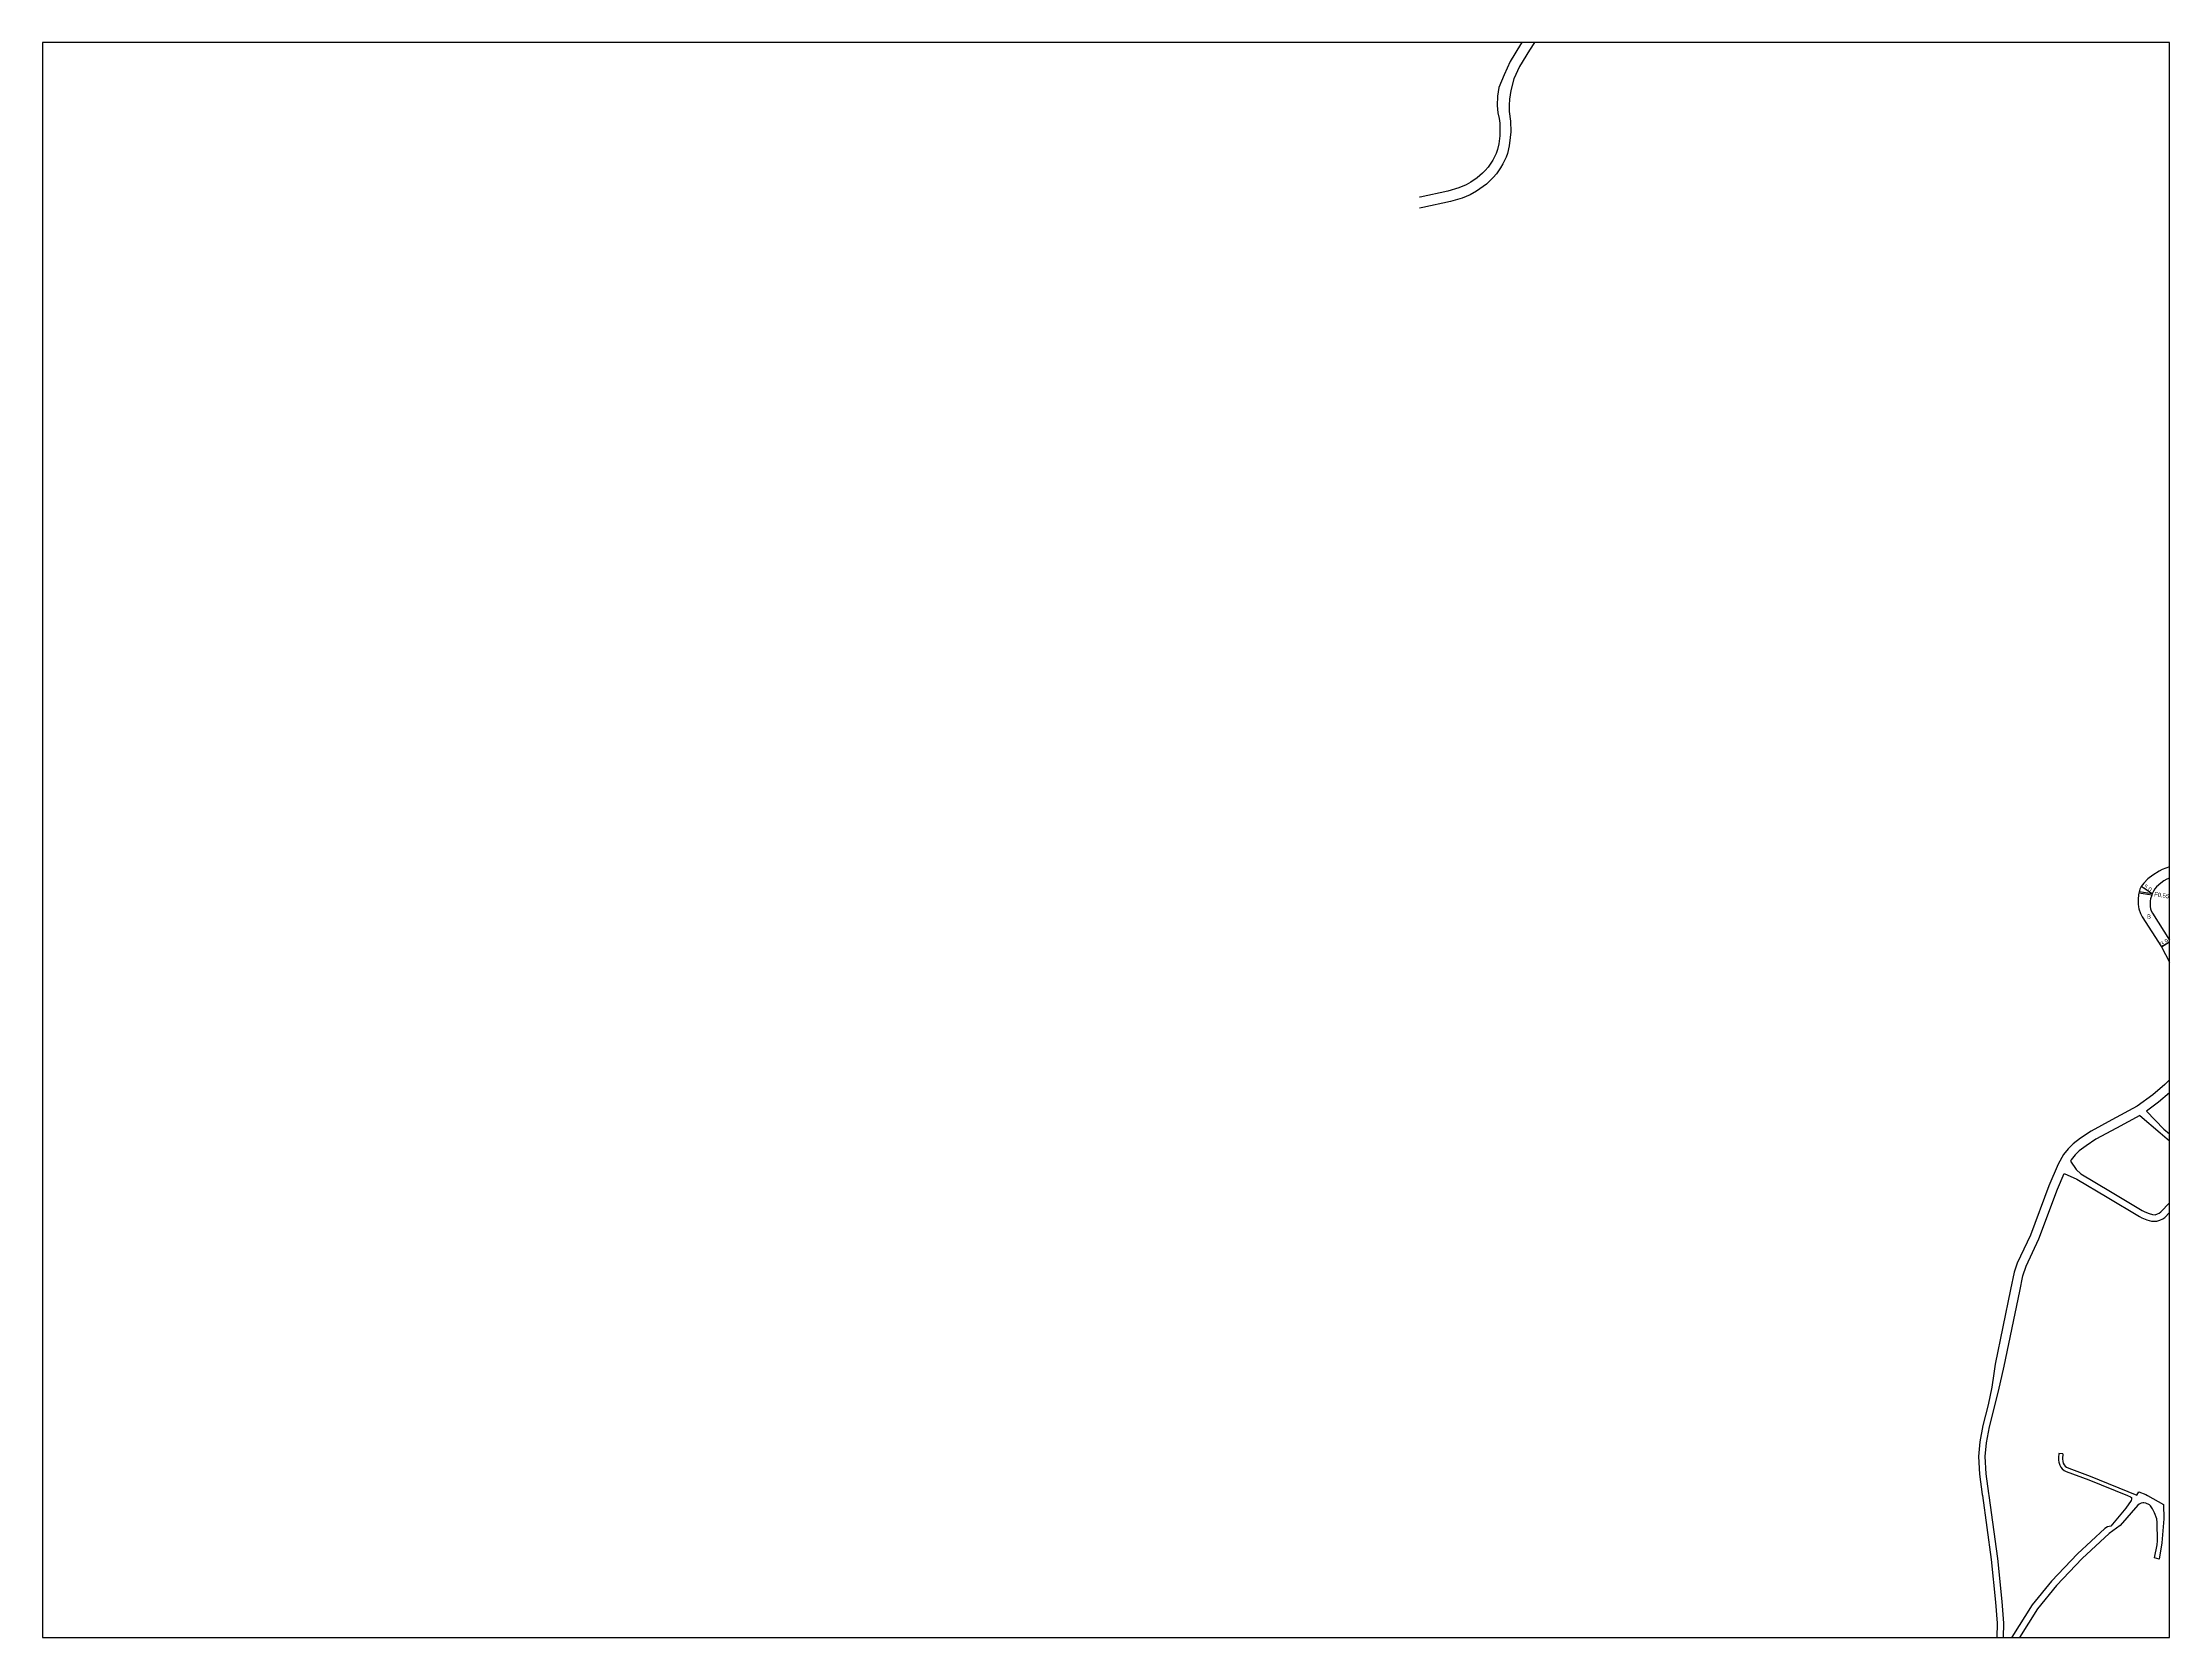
# Model space of a CAD drawing. Header units: metres. Extents: x -28800 to -28000, y -100200 to -99000.
# Drawn here: x -28800 to -28000, y -99600 to -99000 of the extents above; entities that cross this region are included whole.
import ezdxf

# ---------------------------------------------------------------- set-up
doc = ezdxf.new("R2010")
doc.units = ezdxf.units.M
doc.header["$LTSCALE"] = 2.5
for name, color, linetype in [('側溝・桝', 7, 'Continuous'), ('図郭', 7, 'Continuous'), ('幅員', 7, 'Continuous'), ('舗装', 7, 'Continuous'), ('道路', 7, 'Continuous')]:
    doc.layers.add(name, color=color, linetype=linetype)
doc.styles.get("Standard").update_dxf_attribs({"font": ''})
doc.styles.get('Standard').set_extended_font_data('@MS PGothic')

msp = doc.modelspace()

# ---------------------------------------------------------------- linework, layer by layer
at = {"layer": '側溝・桝'}
for points in [[(-28006.64, -99320.71), (-28011.55, -99319.98)], [(-28006.48, -99320.23), (-28011.43, -99319.49)]]:
    msp.add_lwpolyline(points, dxfattribs=at)
at = {"layer": '図郭'}
msp.add_lwpolyline([(-28800, -99600), (-28000, -99600), (-28000, -99000), (-28800, -99000)], close=True, dxfattribs=at)
at = {"layer": '幅員'}
for points in [[(-28006.48, -99320.23), (-28010.64, -99317.46)], [(-28002.99, -99340.25), (-28000, -99338.37)]]:
    msp.add_lwpolyline(points, dxfattribs=at)
at = {"layer": '道路'}
for points in [[(-28238.87, -99000), (-28240.69, -99002.85), (-28244.46, -99009.04), (-28246.62, -99013.68), (-28247.76, -99018.04), (-28248.26, -99021.25), (-28248.38, -99023.62), (-28248.31, -99025.92), (-28247.83, -99029.59), (-28247.79, -99033.58), (-28247.96, -99035.72), (-28248.37, -99038.89), (-28249.04, -99041.75), (-28249.52, -99043.08), (-28250.69, -99045.66), (-28251.62, -99047.19), (-28253.17, -99049.39), (-28254.36, -99050.8), (-28256.83, -99053.28), (-28260.61, -99055.95), (-28262.99, -99057.29), (-28265.98, -99058.51), (-28270.4, -99059.81), (-28280.86, -99062.01), (-28282.05, -99062.32)], [(-28243.62, -99000), (-28244.09, -99000.73), (-28247.99, -99007.15), (-28250.29, -99012.09), (-28252.25, -99016.94), (-28252.8, -99020.2), (-28252.83, -99023.71), (-28252.61, -99026.48), (-28252.1, -99028.64), (-28251.89, -99030.39), (-28251.81, -99033.37), (-28251.91, -99035.12), (-28252.3, -99038.17), (-28252.79, -99040.21), (-28253.3, -99041.73), (-28254.44, -99044.25), (-28256.29, -99046.87), (-28257.43, -99048.2), (-28258.36, -99049.15), (-28260.37, -99050.89), (-28262.75, -99052.56), (-28264.57, -99053.59), (-28267.25, -99054.71), (-28271.38, -99055.93), (-28281.78, -99058.11), (-28282.05, -99058.18)], [(-28000, -99310.05), (-28002.72, -99311.09), (-28003.9, -99311.68), (-28006.26, -99313.17), (-28008.08, -99314.65), (-28009.66, -99316.2), (-28010.64, -99317.46), (-28011.18, -99318.51), (-28011.31, -99319.04), (-28011.43, -99319.49), (-28011.55, -99319.98), (-28011.68, -99320.49), (-28011.82, -99322.34), (-28011.8, -99324.14), (-28011.69, -99325.11), (-28011.49, -99325.91), (-28010.85, -99327.71), (-28010.27, -99328.89), (-28002.99, -99340.25), (-28000, -99345.93)], [(-28000, -99314.33), (-28000.94, -99314.69), (-28002.08, -99315.31), (-28003.3, -99316.22), (-28004.85, -99317.68), (-28005.49, -99318.43), (-28006.01, -99319.22), (-28006.48, -99320.23), (-28006.64, -99320.71), (-28006.65, -99320.75), (-28007.12, -99322.19), (-28007.24, -99322.94), (-28007.3, -99323.75), (-28007.27, -99324.97), (-28007.12, -99325.85), (-28006.84, -99326.66), (-28006.39, -99327.54), (-28000, -99337.69)], [(-28000, -99390.19), (-28001.75, -99391.96), (-28006.28, -99395.88), (-28012.1, -99400.14), (-28021.65, -99405.28), (-28029.46, -99409.56), (-28033.41, -99412.14), (-28036.22, -99414.32), (-28038.09, -99416.15), (-28039.83, -99418.37), (-28041.87, -99422), (-28045.34, -99430.05), (-28052.33, -99448.68), (-28057.26, -99459.25), (-28058.43, -99462.58), (-28059.78, -99469.09), (-28065.59, -99497.22), (-28066.02, -99500.74), (-28066.78, -99505.83), (-28068.2, -99512.45), (-28070.19, -99520.22), (-28071.33, -99526.42), (-28071.79, -99531.91), (-28071.44, -99538.62), (-28070.4, -99546.2), (-28070.34, -99546.6)], [(-28000, -99395.07), (-28004.1, -99398.62), (-28008.69, -99401.98)], [(-28011.13, -99403.6), (-28019.97, -99408.35), (-28027.66, -99412.57), (-28031.37, -99414.99), (-28033.91, -99416.96), (-28035.48, -99418.49), (-28036.91, -99420.32), (-28037.19, -99420.82)], [(-28011.13, -99403.6), (-28003.44, -99410.2), (-28000, -99413.18)], [(-28008.69, -99401.98), (-28002.07, -99408.74), (-28000, -99410.54)], [(-28037.19, -99420.82), (-28035.05, -99424), (-28033.36, -99425.53), (-28022.16, -99432.18), (-28010.22, -99439.34), (-28009.28, -99439.84), (-28007.66, -99440.53), (-28006.36, -99440.87), (-28005.39, -99440.95), (-28004.55, -99440.69), (-28003.89, -99440.38), (-28003.27, -99439.89), (-28000, -99436.44)], [(-28067.82, -99546.6), (-28067.92, -99545.88), (-28068.95, -99538.39), (-28069.29, -99531.95), (-28068.85, -99526.75), (-28067.74, -99520.76), (-28064.31, -99507.3), (-28062.16, -99497.93), (-28056.34, -99469.76), (-28055.13, -99463.94), (-28053.93, -99460.38), (-28049.1, -99450.03), (-28042.09, -99431.35), (-28039.55, -99425.45)], [(-28039.55, -99425.45), (-28034.85, -99427.55), (-28023.44, -99434.33), (-28011.31, -99441.61), (-28010.33, -99442.11), (-28008.47, -99442.9), (-28006.79, -99443.34), (-28005.5, -99443.45), (-28004.8, -99443.39), (-28003.63, -99443.03), (-28002.49, -99442.48), (-28001.8, -99441.97), (-28000, -99440.07)], [(-28041.61, -99530.82), (-28041.75, -99532.33), (-28041.71, -99533.31), (-28041.59, -99534.11), (-28041.27, -99535.19), (-28040.88, -99535.9), (-28040.32, -99536.6), (-28039.56, -99537.18), (-28038.82, -99537.6), (-28030.35, -99540.68), (-28015.81, -99546.6)], [(-28040.11, -99530.96), (-28041.61, -99530.82)], [(-28040.11, -99530.96), (-28040.28, -99532.75), (-28040.12, -99533.78), (-28039.93, -99534.44), (-28039.59, -99535.1), (-28039.26, -99535.52), (-28038.72, -99535.93), (-28037.88, -99536.34), (-28029.81, -99539.28), (-28012.25, -99546.43)], [(-28070.34, -99546.6), (-28067.09, -99570.65), (-28065.46, -99586.7), (-28064.85, -99594.66), (-28064.98, -99600)], [(-28062.48, -99600), (-28062.35, -99594.59), (-28062.97, -99586.48), (-28064.6, -99570.35), (-28067.82, -99546.6)], [(-28005.61, -99570.06), (-28004.61, -99565.19), (-28004.46, -99563.6), (-28004.62, -99556.7), (-28004.8, -99555.41), (-28005.57, -99553.11), (-28006.38, -99551.57), (-28007.16, -99550.45), (-28007.54, -99550.12), (-28008.91, -99549.51), (-28009.61, -99549.36), (-28010.07, -99549.34), (-28010.69, -99549.44), (-28011.4, -99549.82), (-28011.89, -99550.25), (-28018.5, -99557.88), (-28022.66, -99560.94), (-28032.81, -99570.34), (-28042.45, -99580.45), (-28049.61, -99589.18), (-28056.38, -99600)], [(-28015.81, -99546.6), (-28014.61, -99547.09), (-28014.34, -99547.34), (-28014.27, -99547.58), (-28014.3, -99547.96), (-28014.44, -99548.5), (-28016.43, -99551.38), (-28022.09, -99558.18)], [(-28012.25, -99546.43), (-28011.47, -99545.19), (-28008.92, -99546.21), (-28008.24, -99546.6)], [(-28008.24, -99546.6), (-28002.29, -99550.02), (-28002.16, -99555.35), (-28002.84, -99564.46), (-28003.85, -99570.56)], [(-28022.09, -99558.18), (-28023.36, -99558.33), (-28024.26, -99559.01), (-28034.57, -99568.56), (-28044.33, -99578.79), (-28051.64, -99587.72), (-28059.24, -99599.87), (-28059.36, -99600)], [(-28003.85, -99570.56), (-28005.61, -99570.06)]]:
    msp.add_lwpolyline(points, dxfattribs=at)

# ---------------------------------------------------------------- texts
at = {"layer": '側溝・桝'}
msp.add_text('F0.55', height=1.6, rotation=351.53659, dxfattribs=at).set_placement((-28005.82, -99321.16))
at = {"layer": '幅員'}
for s, rotation, p in [('5.0', 326.35675, (-28009.84, -99317.87)), ('3.9', 32.15678, (-28002.75, -99339.98))]:
    msp.add_text(s, height=1.6, rotation=rotation, dxfattribs=at).set_placement(p)
at = {"layer": '舗装'}
msp.add_text('B', height=1.6, dxfattribs=at).set_placement((-28008.43, -99329.59))

doc.saveas('drawing.dxf')
